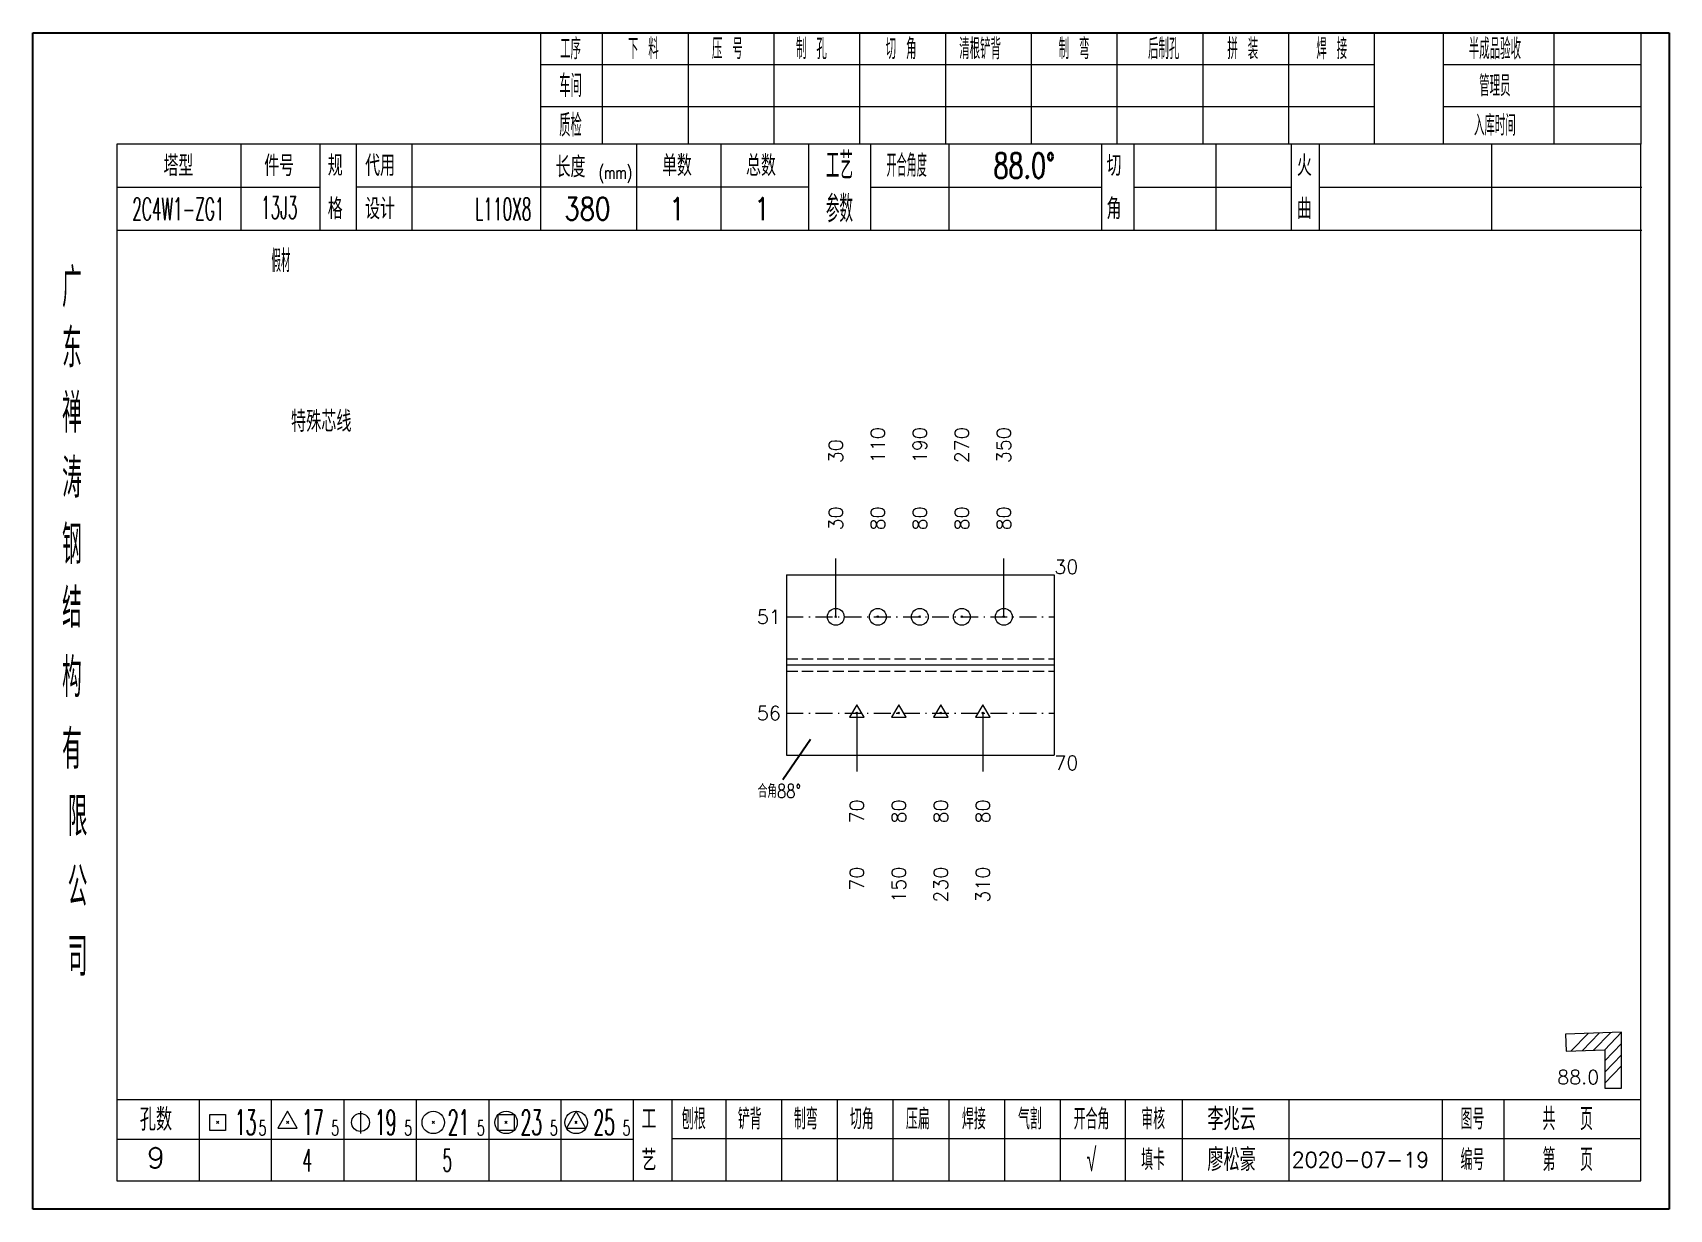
# Model space of a CAD drawing. Extents: x 154981 to 165753, y -86801 to -82885.
# Drawn here: x 165461.4 to 165753.5, y -83536.6 to -83326.7 of the extents above; entities that cross this region are included whole.
import ezdxf
from ezdxf.enums import TextEntityAlignment as Align

# ---------------------------------------------------------------- set-up
doc = ezdxf.new("R2010")
doc.units = 0
doc.header["$MEASUREMENT"] = 0
doc.linetypes.add('一点画线', pattern=[5.2, 3, -1, 0.2, -1])
doc.linetypes.add('虚线', pattern=[2.75, 2, -0.75])
doc.layers.get('0').update_dxf_attribs({"linetype": 'CONTINUOUS', "lineweight": 25})
for name, color, linetype, lineweight in [('1', 7, 'CONTINUOUS', 25), ('2', 7, 'CONTINUOUS', 25), ('4', 7, 'CONTINUOUS', 25), ('5', 7, 'CONTINUOUS', 25)]:
    doc.layers.add(name, color=color, linetype=linetype, lineweight=lineweight)
doc.styles.get("Standard").update_dxf_attribs({"font": 'simplex.shx', "width": 0.7, "height": 3, "bigfont": 'gbhzfs.shx'})

msp = doc.modelspace()

# ---------------------------------------------------------------- texts
at = {"color": 7, "linetype": 'Continuous', "lineweight": 13}
for s, p in [('30', (165604.71003, -83403.49383)), ('110', (165612.21003, -83403.49383)), ('190', (165619.71003, -83403.49383)), ('270', (165627.21003, -83403.49383)), ('350', (165634.71003, -83403.49383))]:
    msp.add_text(s, height=2.5, rotation=90, dxfattribs=at).set_placement(p, align=Align.MIDDLE_LEFT)
at = {"color": 4, "linetype": 'Continuous', "lineweight": 9}
for s, p in [('30', (165604.71003, -83415.49383)), ('80', (165612.21003, -83415.49383)), ('80', (165619.71003, -83415.49383)), ('80', (165627.21003, -83415.49383)), ('80', (165634.71003, -83415.49383))]:
    msp.add_text(s, height=2.5, rotation=90, dxfattribs=at).set_placement(p, align=Align.MIDDLE_LEFT)
at = {"color": 7, "linetype": 'Continuous', "lineweight": 13}
msp.add_text('30', height=2.5, dxfattribs=at).set_placement((165643.71574, -83421.99383), align=Align.MIDDLE_LEFT)
for s, p in [('51', (165594.91875, -83430.90292)), ('56', (165594.91875, -83448.08474))]:
    msp.add_text(s, height=2.5, dxfattribs=at).set_placement(p, align=Align.MIDDLE_RIGHT)
at = {"layer": '1', "color": 7, "linetype": 'Continuous', "lineweight": 13}
msp.add_text('70', height=2.5, dxfattribs=at).set_placement((165643.71574, -83456.99383), align=Align.MIDDLE_LEFT)
at = {"layer": '1', "color": 4, "linetype": 'Continuous', "lineweight": 9}
for s, p in [('70', (165608.46003, -83463.49383)), ('80', (165615.96003, -83463.49383)), ('80', (165623.46003, -83463.49383)), ('80', (165630.96003, -83463.49383))]:
    msp.add_text(s, height=2.5, rotation=90, dxfattribs=at).set_placement(p, align=Align.MIDDLE_RIGHT)
at = {"layer": '1', "color": 7, "linetype": 'Continuous', "lineweight": 13}
for s, p in [('70', (165608.46003, -83475.49383)), ('150', (165615.96003, -83475.49383)), ('230', (165623.46003, -83475.49383)), ('310', (165630.96003, -83475.49383))]:
    msp.add_text(s, height=2.5, rotation=90, dxfattribs=at).set_placement(p, align=Align.MIDDLE_RIGHT)
at = {"layer": '2', "color": 2, "linetype": 'Continuous', "lineweight": 13}
msp.add_text('特殊芯线', height=3.75, dxfattribs=at).set_placement((165518.26815, -83399.02859), align=Align.BOTTOM_RIGHT)
at = {"layer": '2', "color": 7, "linetype": 'Continuous', "lineweight": 13}
msp.add_text('88.0', height=2.5, dxfattribs=at).set_placement((165740.99666, -83515.05283), align=Align.BOTTOM_RIGHT)
at = {"layer": '4', "color": 1, "linetype": 'Continuous', "lineweight": 25}
for s, height, width, p in [('工序', 3.7, 0.7, (165557.36666, -83329.53733)), ('下 料', 3.7, 0.7, (165570.36666, -83329.53733)), ('压 号', 3.7, 0.7, (165585.36666, -83329.53733)), ('制 孔', 3.7, 0.7, (165600.36666, -83329.53733)), ('切 角', 3.7, 0.7, (165616.36666, -83329.53733)), ('清根铲背 ', 3.7, 0.7, (165631.36666, -83329.53733)), (' 制 弯', 3.7, 0.7, (165646.36666, -83329.53733)), (' 后制孔', 3.7, 0.7, (165662.36666, -83329.53733)), ('拼 装', 3.7, 0.7, (165677.36666, -83329.53733)), (' 焊 接', 3.7, 0.7, (165692.36666, -83329.53733)), ('半成品验收', 3.7, 0.7, (165722.36666, -83329.53733)), ('车间', 4, 0.7, (165557.36666, -83336.13733)), ('管理员', 3.7, 0.7, (165722.36666, -83336.13733)), ('质检', 4, 0.7, (165557.36666, -83343.19733)), ('入库时间', 3.7, 0.7, (165722.36666, -83343.19733)), ('工艺', 4.8, 0.7, (165605.36666, -83350.37733)), ('(mm)', 2.24, 0.7, (165565.36666, -83351.63733)), ('开合角度', 4, 0.6, (165617.36666, -83350.37733)), ('88.0%%d', 4.47, 0.7, (165638.36666, -83350.37733)), ('2C4W1-ZG1', 4, 0.5, (165487.36666, -83358.11733)), ('L110X8', 4, 0.5, (165545.36666, -83358.13733)), ('380', 4, 0.8, (165560.36666, -83358.08733)), ('1', 4, 0.8, (165576.36666, -83358.08733)), ('1', 4, 0.8, (165591.53204, -83358.08733)), ('参数', 4.8, 0.7, (165605.36666, -83358.08733)), ('广', 6.96, 0.7, (165468.36666, -83372.16733)), ('东', 6.96, 0.7, (165468.36666, -83382.95733)), ('禅', 6.96, 0.7, (165468.36666, -83394.54733)), ('涛', 6.96, 0.7, (165468.36666, -83406.14733)), ('钢', 6.96, 0.7, (165468.36666, -83418.03733)), ('结', 6.96, 0.7, (165468.36666, -83429.34733)), ('构', 6.96, 0.7, (165468.36666, -83441.72733)), ('有', 6.96, 0.7, (165468.36666, -83454.53733)), ('限', 6.96, 0.7, (165469.36666, -83466.53733)), ('公', 6.96, 0.7, (165469.36666, -83479.07733)), ('司', 6.96, 0.7, (165469.36666, -83491.55733)), ('13', 4.47, 0.5, (165499.36666, -83521.13733)), ('17', 4.47, 0.5, (165511.36666, -83521.13733)), ('19', 4.47, 0.5, (165524.36666, -83521.13733)), ('21', 4.47, 0.5, (165537.36666, -83521.13733)), ('23', 4.47, 0.5, (165550.36666, -83521.13733)), ('25', 4.47, 0.5, (165563.36666, -83521.13733)), ('刨根', 3.7, 0.8, (165579.36666, -83520.53733)), ('铲背', 3.7, 0.8, (165589.36666, -83520.53733)), ('制弯', 3.7, 0.8, (165599.36666, -83520.53733)), ('切角', 3.7, 0.8, (165609.36666, -83520.53733)), ('压扁', 3.7, 0.8, (165619.36666, -83520.53733)), ('焊接', 3.7, 0.8, (165629.36666, -83520.53733)), ('气割', 3.7, 0.8, (165639.36666, -83520.53733)), ('开合角', 3.7, 0.8, (165650.36666, -83520.53733)), ('审核', 3.7, 0.8, (165661.36666, -83520.53733)), ('图号', 3.7, 0.8, (165718.36666, -83520.53733)), ('共  页', 4, 0.8, (165735.36666, -83520.53733)), ('5', 2.68, 0.6, (165502.36666, -83522.13733)), ('5', 2.68, 0.6, (165515.36666, -83522.13733)), ('5', 2.68, 0.6, (165528.36666, -83522.13733)), ('5', 2.68, 0.6, (165541.36666, -83522.13733)), ('5', 2.68, 0.6, (165554.36666, -83522.13733)), ('5', 2.68, 0.6, (165567.36666, -83522.13733)), ('√', 4, 0.6, (165650.36666, -83527.80733)), ('填卡', 3.7, 0.8, (165661.36666, -83527.80733)), ('编号', 3.7, 0.8, (165718.36666, -83527.80733)), ('第  页', 4, 0.8, (165735.36666, -83527.80733)), ('4', 4, 0.5, (165510.36666, -83527.88733)), ('5', 4, 0.5, (165535.36666, -83527.88733))]:
    msp.add_text(s, height=height, dxfattribs=dict(at, width=width)).set_placement(p, align=Align.MIDDLE_CENTER)
for s, height, p in [('塔型', 3.7, (165487.36666, -83350.40733)), ('件号', 3.7, (165505.36666, -83350.40733)), ('规', 3.7, (165515.36666, -83350.37733)), ('代用', 3.7, (165523.36666, -83350.37733)), ('长度', 3.7, (165557.36666, -83350.63733)), ('单数', 3.7, (165576.36666, -83350.37733)), ('总数', 3.7, (165591.36666, -83350.37733)), ('切', 3.7, (165654.36666, -83350.37733)), ('火', 3.7, (165688.36666, -83350.37733)), ('格', 3.7, (165515.36666, -83358.08733)), ('设计', 3.7, (165523.36666, -83358.08733)), ('角', 3.7, (165654.36666, -83358.08733)), ('曲', 3.7, (165688.36666, -83358.08733)), ('孔数', 4, (165483.36666, -83520.61733)), ('工', 3.7, (165571.36666, -83520.53733)), ('李兆云', 4, (165675.36666, -83520.53733)), ('9', 3.7, (165483.36666, -83527.44733)), ('艺', 3.7, (165571.36666, -83527.88733)), ('廖松豪', 4, (165675.36666, -83527.80733)), ('2020-07-19', 2.7, (165698.36666, -83527.80733))]:
    msp.add_text(s, height=height, dxfattribs=at).set_placement(p, align=Align.MIDDLE_CENTER)
at = {"layer": '4', "color": 3, "linetype": 'Continuous', "lineweight": 25, "width": 0.5}
for s, p in [('13J3', (165505.36666, -83357.86733)), ('假材', (165505.68392, -83367.38133))]:
    msp.add_text(s, height=4, dxfattribs=at).set_placement(p, align=Align.MIDDLE_CENTER)
at = {"layer": '5', "color": 1, "linetype": 'Continuous', "lineweight": 18, "width": 0.8}
msp.add_text('合角88%%D', height=2.4, dxfattribs=at).set_placement((165594.63476, -83461.99564), align=Align.MIDDLE_CENTER)

# ---------------------------------------------------------------- blocks, each defined once
blk = doc.blocks.new('孔21.5')
at = {"layer": '5', "color": 7, "linetype": 'Continuous', "lineweight": 13}
for p, q in [((-0.1, -0.1), (0.1, 0.1)), ((0.1, -0.1), (-0.1, 0.1))]:
    blk.add_line(p, q, dxfattribs=at)
blk.add_circle((0, 0), 1, dxfattribs=at)
blk = doc.blocks.new('孔17.5')
at = {"layer": '5', "color": 7, "linetype": 'Continuous', "lineweight": 13}
for p, q in [((0, 1), (-0.866, -0.5)), ((-0.1, -0.1), (0.1, 0.1)), ((0.1, -0.1), (-0.1, 0.1)), ((0.866, -0.5), (0, 1)), ((-0.866, -0.5), (0.866, -0.5))]:
    blk.add_line(p, q, dxfattribs=at)
blk = doc.blocks.new('CTJGK')
at = {"color": 6, "linetype": 'Continuous'}
for p, q in [((0, 209.97), (292.13, 209.97)), ((0, 0), (0, 209.97)), ((292.13, 209.97), (292.13, 0)), ((292.13, 0), (0, 0))]:
    blk.add_line(p, q, dxfattribs=at)

# ---------------------------------------------------------------- linework, layer by layer
at = {"color": 7, "linetype": 'Continuous', "lineweight": 13}
for p, q in [((165604.71003, -83430.90292), (165604.71003, -83420.49383)), ((165634.71003, -83430.90292), (165634.71003, -83420.49383)), ((165608.46003, -83448.08474), (165608.46003, -83458.49383)), ((165630.96003, -83448.08474), (165630.96003, -83458.49383))]:
    msp.add_line(p, q, dxfattribs=at)
at = {"color": 7, "linetype": 'Continuous', "lineweight": 18}
for p, q in [((165595.91875, -83423.40292), (165595.91875, -83455.58474)), ((165595.91875, -83423.40292), (165643.71574, -83423.40292)), ((165643.71574, -83423.40292), (165643.71574, -83455.58474)), ((165595.91875, -83439.49383), (165643.71574, -83439.49383))]:
    msp.add_line(p, q, dxfattribs=at)
at = {"color": 1, "linetype": '一点画线', "lineweight": 13}
for p, q in [((165595.91875, -83430.90292), (165643.71574, -83430.90292)), ((165595.91875, -83448.08474), (165643.71574, -83448.08474))]:
    msp.add_line(p, q, dxfattribs=at)
at = {"color": 6, "linetype": '虚线', "lineweight": 18}
for p, q in [((165595.91875, -83438.40292), (165643.71574, -83438.40292)), ((165595.91875, -83440.58474), (165643.71574, -83440.58474))]:
    msp.add_line(p, q, dxfattribs=at)
at = {"color": 3, "linetype": 'Continuous'}
msp.add_line((165600.20476, -83452.77983), (165595.2812, -83459.97439), dxfattribs=at)
at = {"layer": '1', "color": 7, "linetype": 'Continuous', "lineweight": 18}
msp.add_line((165595.91875, -83455.58474), (165643.71574, -83455.58474), dxfattribs=at)
at = {"layer": '2', "color": 7, "linetype": 'Continuous', "lineweight": 13}
for p, q in [((165744.99666, -83505.05283), (165735.00276, -83505.40183)), ((165736.00032, -83508.36882), (165739.00032, -83505.26223)), ((165737.9991, -83508.29902), (165740.9991, -83505.19243)), ((165739.99788, -83508.22922), (165742.99788, -83505.12263)), ((165741.99666, -83508.15942), (165744.99666, -83505.05283)), ((165744.99666, -83515.05283), (165744.99666, -83505.05283)), ((165735.00276, -83505.40183), (165735.10745, -83508.4)), ((165735.10745, -83508.4), (165741.99666, -83508.15942)), ((165741.99666, -83510.15942), (165744.99666, -83507.05283)), ((165741.99666, -83508.15942), (165741.99666, -83515.05283)), ((165741.99666, -83512.15942), (165744.99666, -83509.05283)), ((165741.99666, -83514.15942), (165744.99666, -83511.05283)), ((165741.99666, -83515.05283), (165744.99666, -83515.05283))]:
    msp.add_line(p, q, dxfattribs=at)
at = {"layer": '4', "color": 1, "linetype": 'Continuous', "lineweight": 18}
for p, q in [((165461.36666, -83326.66733), (165461.36666, -83536.63733)), ((165753.49666, -83326.66733), (165461.36666, -83326.66733)), ((165551.99666, -83326.66733), (165551.99666, -83346.50733)), ((165563.02666, -83326.66733), (165563.02666, -83346.52733)), ((165578.33666, -83326.66733), (165578.33666, -83346.52733)), ((165593.65666, -83326.66733), (165593.65666, -83346.52733)), ((165608.96666, -83326.66733), (165608.96666, -83346.52733)), ((165624.27666, -83326.66733), (165624.27666, -83346.52733)), ((165639.58666, -83326.66733), (165639.58666, -83346.52733)), ((165654.90666, -83326.66733), (165654.90666, -83346.52733)), ((165670.21666, -83326.66733), (165670.21666, -83346.52733)), ((165685.52666, -83326.66733), (165685.52666, -83346.52733)), ((165700.83666, -83326.66733), (165700.83666, -83346.50733)), ((165700.83666, -83326.66733), (165700.83666, -83346.52733)), ((165713.11666, -83326.66733), (165713.11666, -83346.52733)), ((165732.86666, -83326.66733), (165732.86666, -83346.52733)), ((165748.44666, -83326.66733), (165748.44666, -83346.52733)), ((165753.49666, -83356.46733), (165753.49666, -83326.66733)), ((165700.83666, -83332.39733), (165551.99666, -83332.39733)), ((165748.44666, -83332.39733), (165713.11666, -83332.39733)), ((165700.83666, -83339.87733), (165551.99666, -83339.87733)), ((165748.44666, -83339.87733), (165713.11666, -83339.87733)), ((165476.37666, -83346.52733), (165476.37666, -83531.58733)), ((165748.44666, -83346.52733), (165476.37666, -83346.52733)), ((165498.49666, -83346.51733), (165498.49666, -83361.93733)), ((165512.64666, -83361.93733), (165512.64666, -83346.52733)), ((165519.14666, -83361.93733), (165519.14666, -83346.52733)), ((165529.01666, -83346.52733), (165529.01666, -83361.93733)), ((165551.99666, -83346.50733), (165551.99666, -83361.93733)), ((165569.11666, -83346.52733), (165569.11666, -83361.93733)), ((165584.16666, -83346.52733), (165584.16666, -83361.93733)), ((165599.86666, -83346.52733), (165599.86666, -83361.93733)), ((165610.92666, -83346.52733), (165610.92666, -83361.93733)), ((165624.87666, -83346.52733), (165624.87666, -83361.93733)), ((165652.17666, -83346.52733), (165652.17666, -83361.93733)), ((165657.93666, -83346.52733), (165657.93666, -83361.93733)), ((165672.55666, -83346.52733), (165672.55666, -83361.93733)), ((165686.01666, -83346.52733), (165686.01666, -83361.93733)), ((165691.00666, -83346.52733), (165691.00666, -83361.93733)), ((165721.74666, -83346.52733), (165721.74666, -83361.93733)), ((165748.44666, -83531.58733), (165748.44666, -83346.52733)), ((165512.64666, -83354.28733), (165476.37666, -83354.28733)), ((165599.86666, -83354.23733), (165519.14666, -83354.23733)), ((165610.92666, -83354.23733), (165652.17666, -83354.23733)), ((165657.93666, -83354.23733), (165686.01666, -83354.23733)), ((165691.00666, -83354.23733), (165748.62666, -83354.23733)), ((165753.49666, -83536.63733), (165753.49666, -83356.46733)), ((165748.62666, -83361.93733), (165476.37666, -83361.93733)), ((165476.37666, -83517.05733), (165748.44666, -83517.05733)), ((165491.06666, -83517.05733), (165491.06666, -83531.58733)), ((165503.99666, -83531.58733), (165503.99666, -83517.05733)), ((165516.92666, -83517.05733), (165516.92666, -83531.58733)), ((165529.84666, -83531.58733), (165529.84666, -83517.05733)), ((165542.77666, -83517.05733), (165542.77666, -83531.58733)), ((165555.70666, -83531.58733), (165555.70666, -83517.05733)), ((165568.62666, -83531.58733), (165568.62666, -83517.05733)), ((165575.49666, -83531.58733), (165575.49666, -83517.05733)), ((165585.15666, -83531.58733), (165585.15666, -83517.05733)), ((165595.09666, -83531.58733), (165595.09666, -83517.05733)), ((165605.03666, -83531.58733), (165605.03666, -83517.05733)), ((165614.98666, -83531.58733), (165614.98666, -83517.05733)), ((165624.92666, -83531.58733), (165624.92666, -83517.05733)), ((165634.86666, -83531.58733), (165634.86666, -83517.05733)), ((165644.81666, -83531.58733), (165644.81666, -83517.05733)), ((165656.45666, -83531.58733), (165656.45666, -83517.05733)), ((165666.60666, -83531.58733), (165666.60666, -83517.05733)), ((165685.66666, -83531.58733), (165685.66666, -83517.05733)), ((165713.04666, -83531.58733), (165713.04666, -83517.05733)), ((165724.00666, -83531.58733), (165724.00666, -83517.05733)), ((165568.62666, -83524.18733), (165476.37666, -83524.18733)), ((165575.45666, -83524.02733), (165748.44666, -83524.02733)), ((165476.37666, -83531.58733), (165748.44666, -83531.58733)), ((165461.36666, -83536.63733), (165753.49666, -83536.63733))]:
    msp.add_line(p, q, dxfattribs=at)
at = {"layer": '4', "color": 7, "linetype": 'Continuous', "lineweight": 13}
for p, q in [((165492.95266, -83522.55133), (165492.95266, -83519.72333)), ((165492.95266, -83519.72333), (165495.78066, -83519.72333)), ((165495.78066, -83519.72333), (165495.78066, -83522.55133)), ((165506.86666, -83519.13733), (165505.13466, -83522.13733)), ((165508.59866, -83522.13733), (165506.86666, -83519.13733)), ((165519.86666, -83519.13733), (165519.86666, -83523.13733)), ((165544.45266, -83522.55133), (165544.45266, -83519.72333)), ((165544.45266, -83519.72333), (165547.28066, -83519.72333)), ((165547.28066, -83519.72333), (165547.28066, -83522.55133)), ((165558.36666, -83519.13733), (165556.63466, -83522.13733)), ((165560.09866, -83522.13733), (165558.36666, -83519.13733)), ((165495.78066, -83522.55133), (165492.95266, -83522.55133)), ((165494.16666, -83521.33733), (165494.56666, -83520.93733)), ((165494.56666, -83521.33733), (165494.16666, -83520.93733)), ((165505.13466, -83522.13733), (165508.59866, -83522.13733)), ((165506.66666, -83521.33733), (165507.06666, -83520.93733)), ((165507.06666, -83521.33733), (165506.66666, -83520.93733)), ((165532.66666, -83521.33733), (165533.06666, -83520.93733)), ((165533.06666, -83521.33733), (165532.66666, -83520.93733)), ((165547.28066, -83522.55133), (165544.45266, -83522.55133)), ((165545.66666, -83521.33733), (165546.06666, -83520.93733)), ((165546.06666, -83521.33733), (165545.66666, -83520.93733)), ((165556.63466, -83522.13733), (165560.09866, -83522.13733)), ((165558.16666, -83521.33733), (165558.56666, -83520.93733)), ((165558.56666, -83521.33733), (165558.16666, -83520.93733))]:
    msp.add_line(p, q, dxfattribs=at)
for centre, radius in [((165519.86666, -83521.13733), 1.6), ((165532.86666, -83521.13733), 2), ((165545.86666, -83521.13733), 2), ((165558.36666, -83521.13733), 2)]:
    msp.add_circle(centre, radius, dxfattribs=at)

# ---------------------------------------------------------------- block references
at = {"color": 0, "linetype": 'Continuous'}
msp.add_blockref('CTJGK', (165461.36666, -83536.63733), dxfattribs=at)
at = {"color": 4, "linetype": 'Continuous', "lineweight": 9, "xscale": 1.5, "yscale": 1.5, "zscale": 1.5}
for p in [(165604.71003, -83430.90292), (165612.21003, -83430.90292), (165619.71003, -83430.90292), (165627.21003, -83430.90292), (165634.71003, -83430.90292)]:
    msp.add_blockref('孔21.5', p, dxfattribs=at)
at = {"layer": '1', "color": 4, "linetype": 'Continuous', "lineweight": 9, "xscale": 1.5, "yscale": 1.5, "zscale": 1.5}
for p in [(165608.46003, -83448.08474), (165615.96003, -83448.08474), (165623.46003, -83448.08474), (165630.96003, -83448.08474)]:
    msp.add_blockref('孔17.5', p, dxfattribs=at)

msp.set_redraw_order([(e.dxf.handle, doc.entitydb.next_handle()) for e in msp.query("TEXT MTEXT ATTDEF DIMENSION ARC_DIMENSION")])  # texts and dimensions are drawn at this point

doc.saveas('drawing.dxf')
